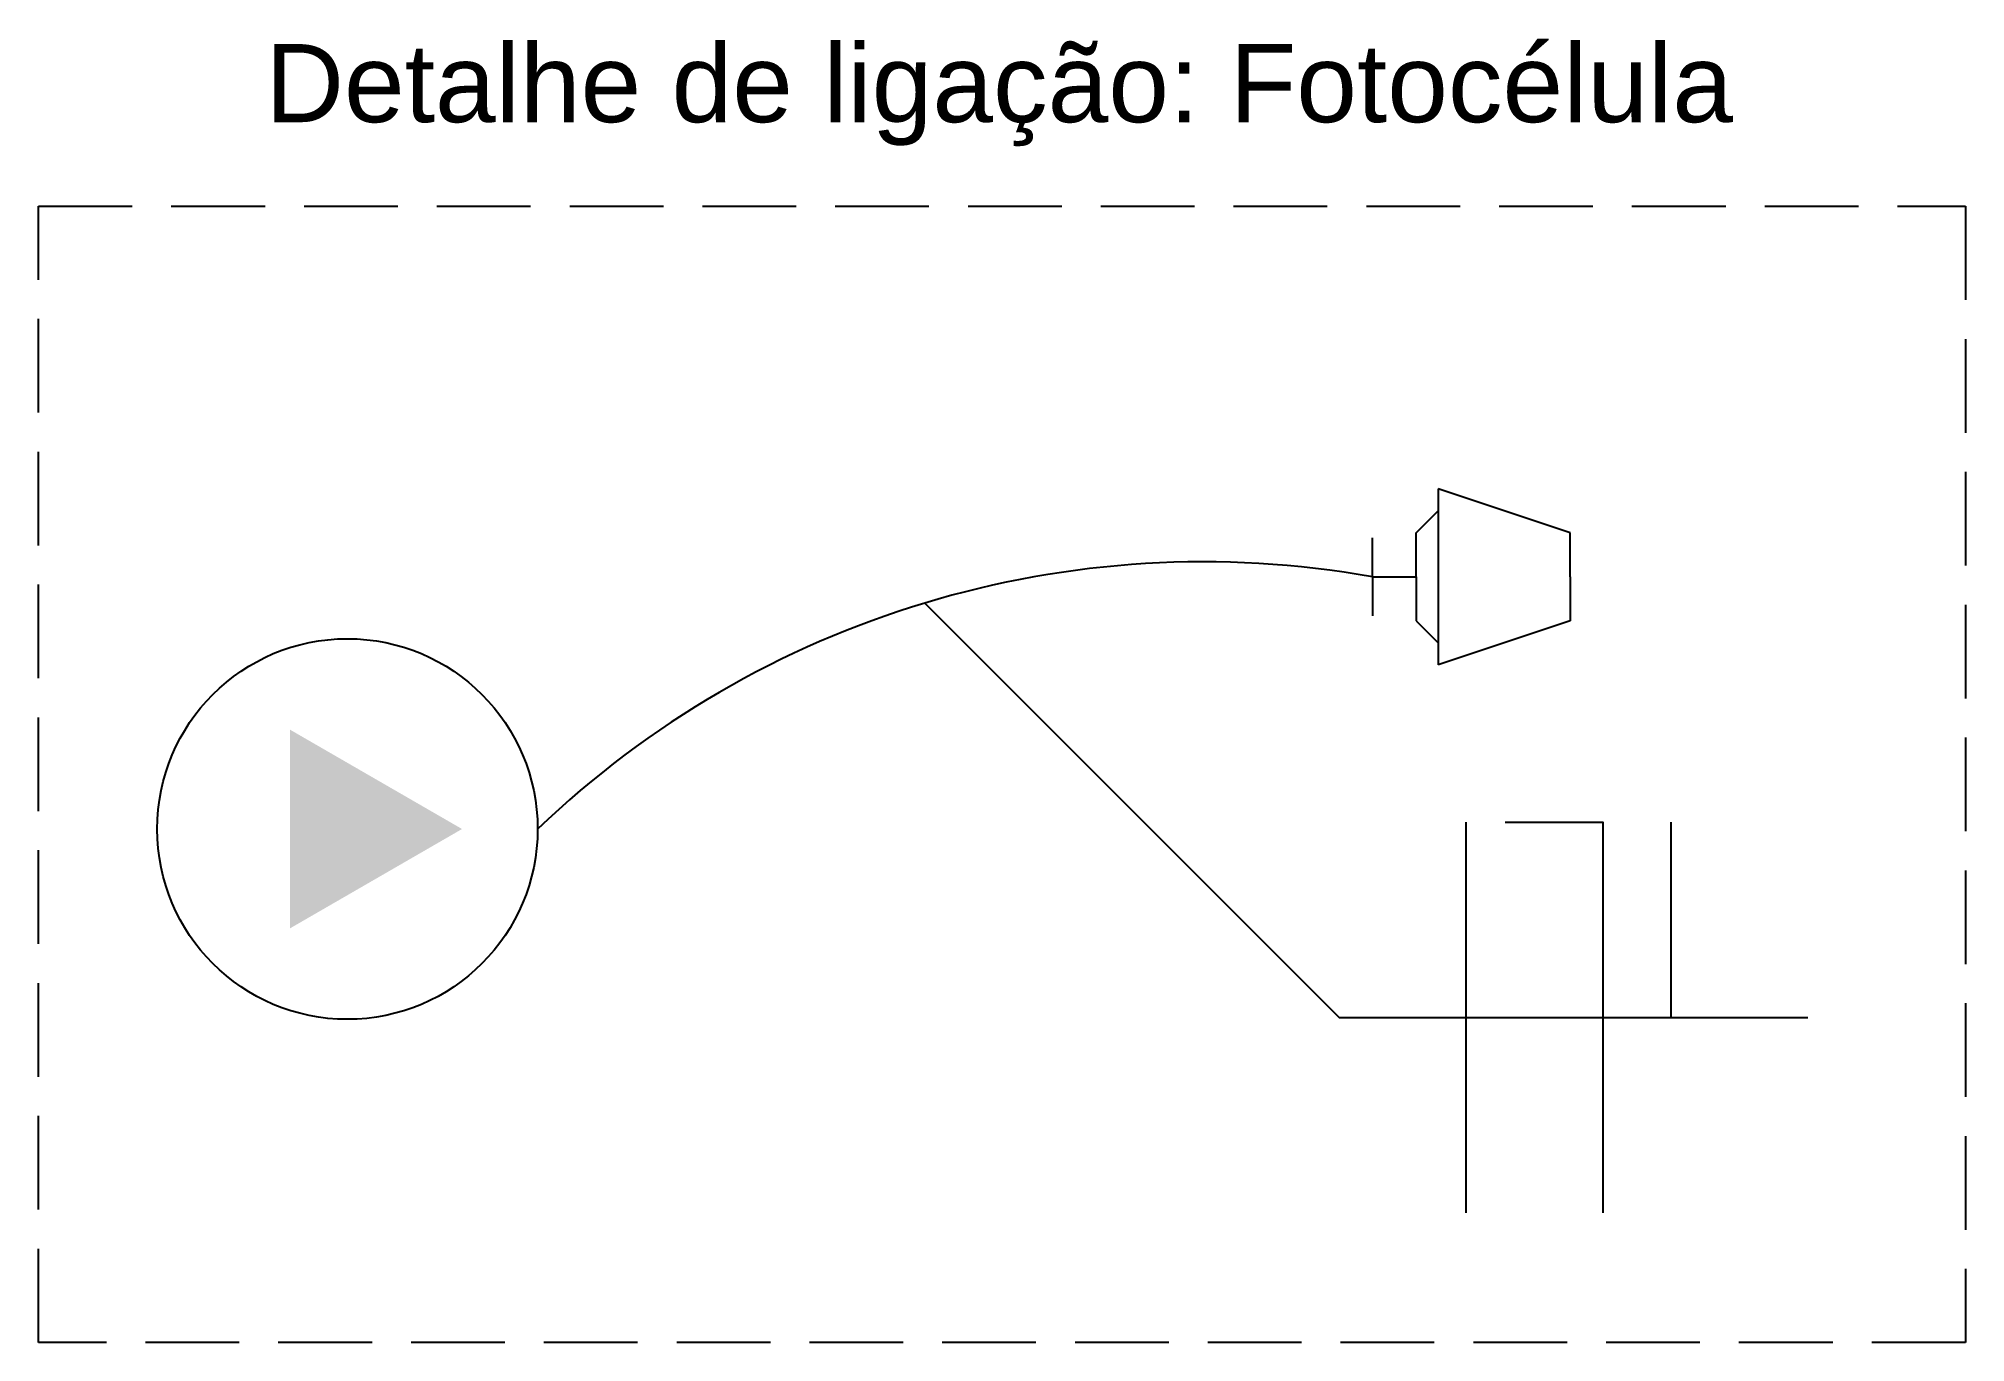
# Model space of a CAD drawing. Header units: millimetres. Extents: x 0.1 to 99.4, y -4.1 to 27.4.
# Drawn here: x 58.395 to 63.329, y -3.943 to -0.606 of the extents above; entities that cross this region are included whole.
import ezdxf
from ezdxf.enums import TextEntityAlignment as Align

# ---------------------------------------------------------------- set-up
doc = ezdxf.new("R2010")
doc.units = ezdxf.units.MM
doc.header["$LTSCALE"] = 0.2
for name, pattern in [('ACAD_ISO02W100', [15, 12, -3]), ('CONTINU', [0]), ('DASH2', [0.75, 0.5, -0.25]), ('JIS_02_0.7', [1.35, 0.75, -0.6])]:
    doc.linetypes.add(name, pattern=pattern)
doc.layers.add('Circuitos_AreaExterna', color=7, linetype='Continuous', true_color=0x000000)
for name, color, linetype in [('Electric', 10, 'Continuous'), ('Eletrodutos_MediçãoEntrada', 6, 'JIS_02_0.7'), ('Simbolos_AreaExterna', 1, 'DASH2')]:
    doc.layers.add(name, color=color, linetype=linetype)
doc.styles.get("Standard").update_dxf_attribs({"font": 'arial.ttf'})

msp = doc.modelspace()

# ---------------------------------------------------------------- texts
at = {"layer": 'Circuitos_AreaExterna', "linetype": 'ByBlock', "ltscale": 0.1}
msp.add_text('Detalhe de ligação: Fotocélula', height=0.2, dxfattribs=at).set_placement((60.855, -0.8197), align=Align.CENTER)

# ---------------------------------------------------------------- hatches: boundary and pattern name
at = {"layer": 'Simbolos_AreaExterna'}
h = msp.add_hatch(color=256, dxfattribs=at)
h.dxf.hatch_style = 1
h.paths.add_polyline_path([(59.4798, -2.6289), (59.0395, -2.3747), (59.0395, -2.8831)])

# ---------------------------------------------------------------- linework, layer by layer
at = {"layer": 'Circuitos_AreaExterna', "ltscale": 0.1}
for p, q in [((60.6649, -2.0504), (61.7255, -3.111)), ((62.0505, -2.611), (62.0505, -3.611)), ((61.7255, -3.111), (62.2255, -3.111)), ((62.2255, -3.111), (62.5755, -3.111)), ((62.5755, -3.111), (62.9255, -3.111))]:
    msp.add_line(p, q, dxfattribs=at)
at = {"layer": 'Circuitos_AreaExterna', "linetype": 'ByBlock', "ltscale": 0.1}
msp.add_line((62.5755, -3.111), (62.5755, -2.611), dxfattribs=at)
at = {"layer": 'Circuitos_AreaExterna', "ltscale": 0.1}
msp.add_lwpolyline([(62.1505, -2.611), (62.4005, -2.611), (62.4005, -3.611)], dxfattribs=at)
at = {"layer": 'Electric', "linetype": 'ACAD_ISO02W100', "ltscale": 0.1}
msp.add_lwpolyline([(58.3954, -1.0348), (63.3294, -1.0348), (63.3294, -3.9431), (58.3954, -3.9431)], close=True, dxfattribs=at)
at = {"layer": 'Eletrodutos_MediçãoEntrada', "linetype": 'ByBlock', "ltscale": 0.1}
msp.add_arc((61.3781, -4.412), 2.4669, 79.8978, 133.7139, dxfattribs=at)
at = {"layer": 'Simbolos_AreaExterna', "linetype": 'CONTINU'}
for p, q in [((61.9796, -1.7583), (61.9796, -2.2083)), ((62.3171, -1.8708), (61.9796, -1.7583)), ((61.9233, -1.8708), (61.9796, -1.8145)), ((61.9233, -1.9833), (61.9233, -1.8708)), ((62.3171, -1.9833), (62.3171, -1.8708)), ((61.8108, -1.9833), (61.9233, -1.9833)), ((61.9233, -1.9833), (61.9233, -2.0958)), ((62.3171, -1.9833), (62.3171, -2.0958)), ((61.9233, -2.0958), (61.9796, -2.152)), ((62.3171, -2.0958), (61.9796, -2.2083))]:
    msp.add_line(p, q, dxfattribs=at)
at = {"layer": 'Simbolos_AreaExterna', "linetype": 'ByBlock', "ltscale": 0.1}
for q in [(61.8108, -1.8833), (61.8108, -2.0833)]:
    msp.add_line((61.8108, -1.9833), q, dxfattribs=at)
at = {"layer": 'Simbolos_AreaExterna', "linetype": 'CONTINU'}
msp.add_circle((59.1862, -2.6289), 0.4871, dxfattribs=at)

msp.set_redraw_order([(e.dxf.handle, doc.entitydb.next_handle()) for e in msp.query("TEXT MTEXT ATTDEF DIMENSION ARC_DIMENSION")])  # texts and dimensions are drawn at this point

doc.saveas('drawing.dxf')
